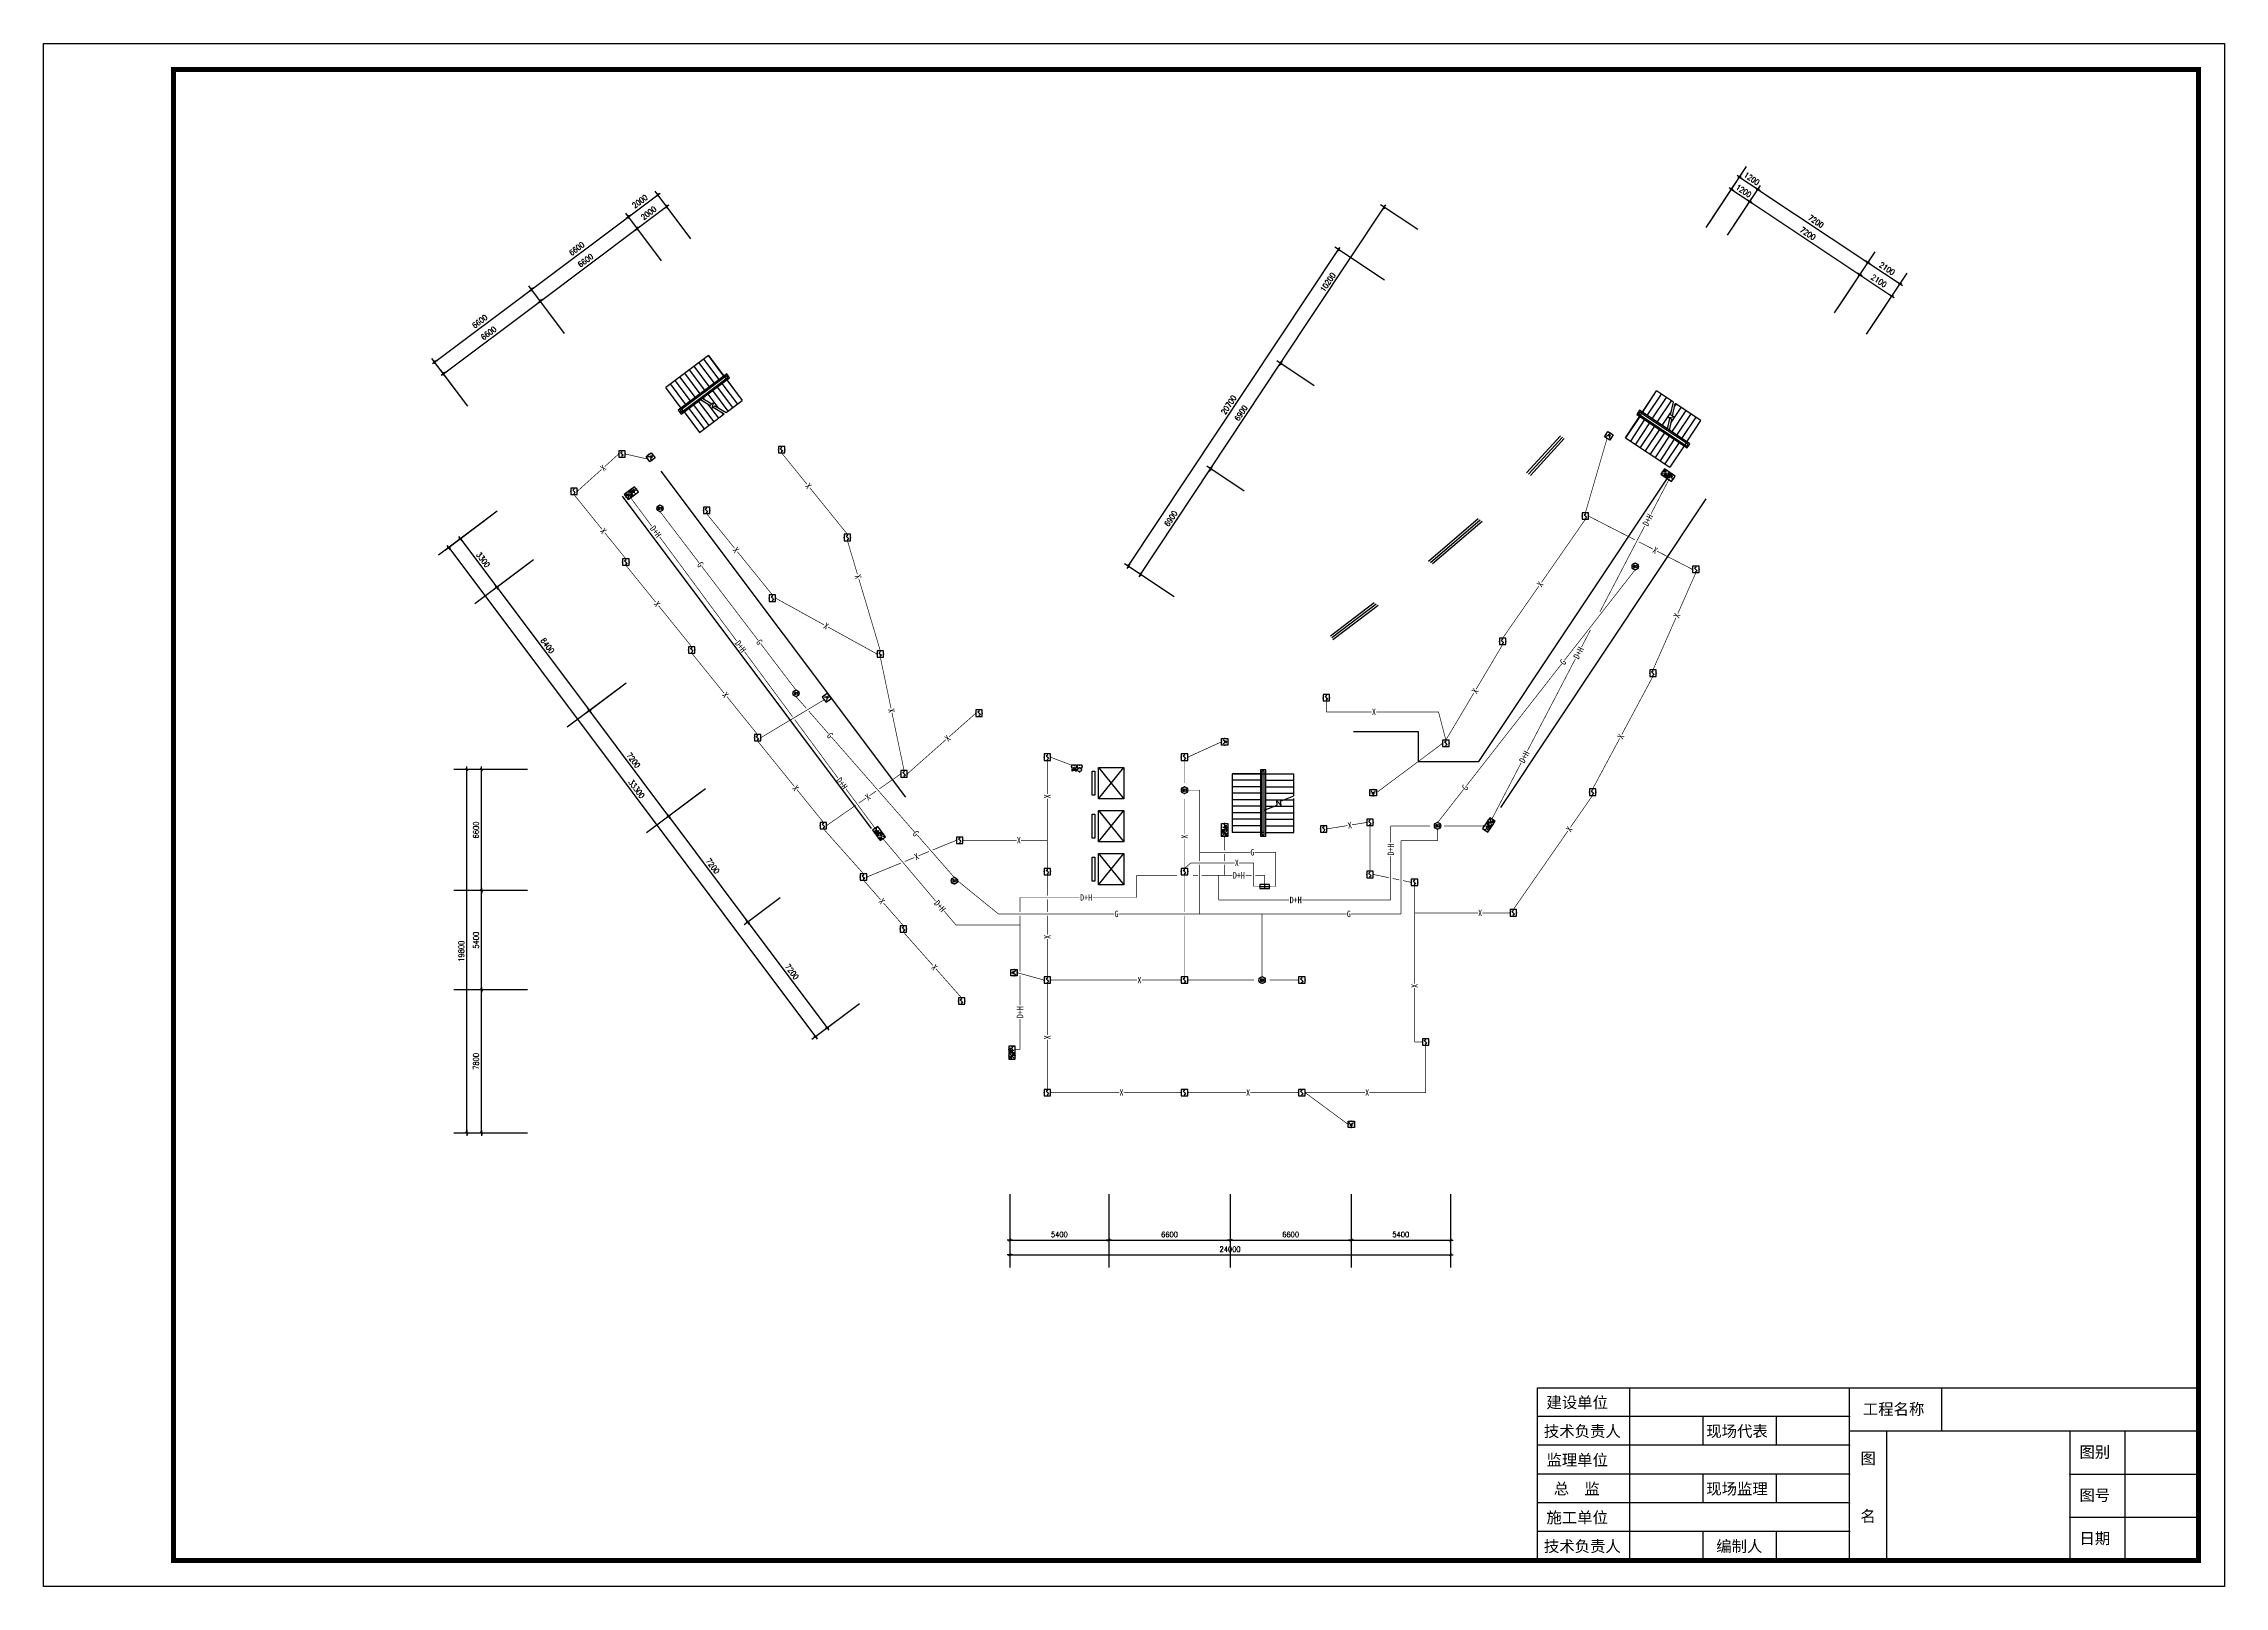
# Model space of a CAD drawing. Extents: x -149393 to 1177518, y -366685 to 296590.
# Drawn here: x 482249 to 601049, y -186685 to -102676 of the extents above; entities that cross this region are included whole.
import ezdxf
from ezdxf.enums import TextEntityAlignment as Align

# ---------------------------------------------------------------- set-up
doc = ezdxf.new("R2010")
doc.units = 0
doc.header["$LTSCALE"] = 1000
doc.header["$MEASUREMENT"] = 0
doc.linetypes.add('常规', pattern=[20, 10, 0, 10])
doc.layers.get('0').update_dxf_attribs({"linetype": 'CONTINUOUS'})
for name, color, linetype in [('AXIS', 3, 'CONTINUOUS'), ('EQUIP-消防', 3, 'CONTINUOUS'), ('EQUIP-箱柜', 3, 'CONTINUOUS'), ('PUB_TITLE', 253, 'CONTINUOUS'), ('SIG_TEXT', 7, 'CONTINUOUS'), ('STAIR', 2, 'CONTINUOUS'), ('TEL_SYMB', 3, 'CONTINUOUS'), ('WALL', 9, 'CONTINUOUS'), ('WIRE-消防', 3, '常规')]:
    doc.layers.add(name, color=color, linetype=linetype)
doc.styles.add('_TCH_LABEL', font='COMPLEX', dxfattribs={"bigfont": 'GBCBIG'})
doc.styles.add('_TEL_DIM', font='', dxfattribs={"width": 0.8, "height": 3.5})
doc.styles.add('DIM_FONT', font='SIMPLEX.shx', dxfattribs={"width": 0.8})
doc.styles.get("Standard").update_dxf_attribs({"font": 'gbenor.shx', "bigfont": 'gbcbig.shx'})
doc.styles.add('宋体', font='')
doc.styles.get('_TEL_DIM').set_extended_font_data('SimSun')
doc.styles.get('宋体').set_extended_font_data('SimSun')
doc.dimstyles.new('DIMN', dxfattribs={"dimtxt": 300, "dimasz": 1, "dimexe": 250, "dimexo": 300, "dimgap": 150, "dimtad": 1, "dimdec": 0, "dimdsep": 46, "dimtxsty": 'DIM_FONT', "dimblk": '_DIMX', "dimcen": 2.5, "dimclrt": 7, "dimadec": 0, "dimazin": 0, "dimtfac": 1, "dimtdec": 0, "dimtix": 1, "dimtmove": 2, "dimatfit": 3, "dimldrblk": '_DIMX', "dimfxl": 1, "dimtolj": 1, "dimarcsym": 0})

msp = doc.modelspace()

# ---------------------------------------------------------------- texts
at = {"layer": 'SIG_TEXT', "style": '_TEL_DIM', "width": 0.8}
for s, rotation, p in [('X', 42.000938, (512730.7, -125785.3)), ('X', 308.980786, (523909, -126762.9)), ('X', 308.903244, (512741.2, -129213.1)), ('D+H', 306.486222, (515593.2, -129244.9)), ('D+H', 62.445718, (569638.8, -128619.4)), ('X', 308.980786, (519966.7, -130246.3)), ('X', 332.883026, (570035.5, -130260.2)), ('G', 307.311294, (518024.5, -131039.4)), ('X', 286.630259, (526622.1, -131699.5)), ('X', 308.980786, (515671.6, -133188.6)), ('X', 55.154213, (563776.2, -132115.3)), ('X', 331.184444, (524875.8, -134387)), ('X', 66.176044, (571224.8, -133823.3)), ('D+H', 306.486222, (520219.9, -135500.7)), ('G', 307.311294, (521241.6, -135260.8)), ('G', 51.984681, (565019.7, -136357.5)), ('D+H', 62.445718, (565863.3, -135855.3)), ('X', 59.239256, (560227.3, -137929.4)), ('X', 308.980786, (519394.9, -138139.6)), ('X', 281.858986, (528438.6, -138993.1)), ('G', 311.192005, (525089.2, -140345.3)), ('X', 41.509074, (531490.4, -140501.3)), ('D+H', 62.445718, (562909.5, -141516.4)), ('X', 61.817782, (568163.9, -140406.2)), ('X', 308.980786, (523219.2, -143215.4)), ('D+H', 306.486222, (525736.9, -142960.3)), ('X', 34.827749, (527143.1, -143696.8)), ('X', 90, (536930, -143666.6)), ('G', 51.984681, (559682.9, -143184.6)), ('G', 311.192005, (529762.4, -145684.8)), ('X', 90, (544400, -145859)), ('X', 9.181101, (553399.1, -145236.3)), ('X', 55.187487, (565352.8, -145454.1)), ('X', 22.285036, (529801.2, -146947.6)), ('D+H', 90, (555635.1, -146558.6)), ('X', 311.284529, (527917.8, -149375.5)), ('D+H', 310.256568, (531076.2, -149639.9)), ('X', 90, (536930, -151318.5)), ('X', 311.511445, (530780.5, -152970.5)), ('X', 90, (556931.2, -153984.8)), ('D+H', 90, (535438.2, -155416)), ('X', 90, (536930, -156788.4))]:
    msp.add_text(s, height=350, rotation=rotation, dxfattribs=at).set_placement(p, align=Align.MIDDLE_CENTER)
for s, p in [('X', (554719.5, -139065.2)), ('X', (535374, -146055.3)), ('X', (547249.7, -147288.4)), ('G', (548099, -146708.9)), ('D+H', (547364.8, -147967.8)), ('D+H', (539037.7, -149172.4)), ('D+H', (550454, -149309.7)), ('G', (540697.8, -150066.3)), ('G', (553351.4, -150066.3)), ('X', (560505.5, -150008.6)), ('X', (541943.5, -153671.2)), ('X', (540966.8, -159794.3)), ('X', (547865.2, -159794.3)), ('X', (554349.2, -159794.3))]:
    msp.add_text(s, height=350, dxfattribs=at).set_placement(p, align=Align.MIDDLE_CENTER)

# ---------------------------------------------------------------- blocks, each defined once
blk = doc.blocks.new('_DIMX')
blk.add_line((-150, 0), (150, 0))
at = {"const_width": 50}
blk.add_lwpolyline([(-70, -70), (70, 70)], dxfattribs=at)
blk = doc.blocks.new('$equip_U$00000103(cyc-PC)')
for p, q in [((0.5, 0.5), (-0.5, 0.5)), ((-0.5, 0.5), (-0.5, -0.5)), ((-0.2, 0.2), (0.05, 0.4)), ((0, 0), (-0.2, 0.2)), ((0, 0), (0.2, -0.2)), ((0.5, -0.5), (0.5, 0.5)), ((-0.5, -0.5), (0.5, -0.5)), ((0.2, -0.2), (-0.05, -0.4))]:
    blk.add_line(p, q)
for p in [(-0.5, 0), (0, 0.5), (0.5, 0), (0, -0.5)]:
    blk.add_point(p)
at = {"color": 7, "style": '_TEL_DIM', "flags": 1}
blk.add_attdef('A', text='', height=0.00002, dxfattribs=at).set_placement((0, 0), align=Align.MIDDLE_CENTER)
blk = doc.blocks.new('$equip$00001423')
for p, q in [((0.75, 0.6), (-0.75, 0.6)), ((-0.75, 0.6), (-0.75, 0)), ((-0.75, 0.3), (0.75, 0.3)), ((-0.75, 0), (0.75, 0)), ((0, 0), (0, 0.6)), ((0.75, 0), (0.75, 0.6))]:
    blk.add_line(p, q)
for p in [(-0.75, 0.3), (0, 0.6), (0, 0), (0.75, 0.3)]:
    blk.add_point(p)
at = {"style": '_TCH_LABEL', "flags": 9}
blk.add_attdef('A', (0, 0), '', height=0.00002, dxfattribs=at)
blk = doc.blocks.new('$equip_U$00000105(cyc-PC)')
for p, q in [((0.5, 1), (-0.5, 1)), ((-0.5, 1), (-0.5, 0)), ((-0.5, 0), (0.5, 0)), ((-0.17, 0.5), (-0.17, 0.15)), ((0.5, 0), (0.5, 1))]:
    blk.add_line(p, q)
for radius in [0.226, 0.113]:
    blk.add_circle((0.23, 0.36), radius)
blk.add_arc((-0.17, 0.8), 0.3, 180, 0)
for p in [(-0.5, 0.5), (0, 1), (0, 0), (0.5, 0.5)]:
    blk.add_point(p)
at = {"color": 7, "style": '_TEL_DIM', "flags": 1}
blk.add_attdef('A', text='', height=0.00002, dxfattribs=at).set_placement((0, 0), align=Align.MIDDLE_CENTER)
blk = doc.blocks.new('$equip_U$00000107(cyc-PC)')
for p, q in [((-0.5, 1), (-0.5, 0)), ((0.5, 1), (-0.5, 0)), ((0.5, 1), (-0.5, 1)), ((-0.5, 0), (0.5, 0)), ((-0.27, 0.87, 0), (-0.42, 0.87, 0)), ((-0.42, 0.87, 0), (-0.42, 0.57, 0)), ((-0.42, 0.57, 0), (-0.27, 0.57, 0)), ((-0.27, 0.82, 0), (-0.07, 0.92, 0)), ((-0.27, 0.57, 0), (-0.27, 0.87, 0)), ((-0.07, 0.52, 0), (-0.27, 0.62, 0)), ((-0.07, 0.92, 0), (-0.07, 0.52, 0)), ((0.11, 0.16), (0.34, 0.4)), ((0.11, 0.4), (0.34, 0.16)), ((0.5, 0), (0.5, 1))]:
    blk.add_line(p, q)
blk.add_circle((0.22, 0.28), 0.169)
for p in [(-0.5, 0.5), (0, 1), (0, 0), (0.5, 0.5)]:
    blk.add_point(p)
at = {"color": 7, "style": '_TEL_DIM', "flags": 1}
blk.add_attdef('A', text='', height=0.00002, dxfattribs=at).set_placement((0, 0), align=Align.MIDDLE_CENTER)
blk = doc.blocks.new('$equip$00001635')
for p, q in [((-0.01, -0.35, 0), (-0.26, -0.35, 0)), ((-0.26, -0.35, 0), (-0.26, -0.65, 0)), ((-0.26, -0.65, 0), (-0.01, -0.65, 0)), ((-0.01, -0.4, 0), (0.24, -0.3, 0)), ((-0.01, -0.65, 0), (-0.01, -0.35, 0)), ((0.24, -0.7, 0), (-0.01, -0.6, 0)), ((0.24, -0.3, 0), (0.24, -0.7, 0))]:
    blk.add_line(p, q)
blk.add_circle((0, -0.5), 0.5)
at = {"flags": 9}
blk.add_attdef('A', (0, 0), '', height=0.00002, dxfattribs=at)
blk.add_attdef('B', text='', height=0.4, dxfattribs=at).set_placement((0.85, -0.68), align=Align.MIDDLE_CENTER)
blk = doc.blocks.new('$equip_U$00000115(cyc-PC)')
for p in [(0.01, 0.5, 0), (-0.49, 0, 0), (0.01, -0.5, 0), (0.51, 0, 0)]:
    blk.add_point(p)
blk.add_blockref('$equip$00001635', (0.01, 0.5, 0))
at = {"color": 7, "style": '_TEL_DIM', "flags": 1}
blk.add_attdef('A', text='', height=0.00002, dxfattribs=at).set_placement((0, 0), align=Align.MIDDLE_CENTER)
blk = doc.blocks.new('$equip_U$00000302(cyc-PC)')
for p, q in [((0.5, 0.5), (-0.5, 0.5)), ((-0.5, 0.5), (-0.5, -0.5)), ((0, 0), (0, -0.35)), ((0.5, -0.5), (0.5, 0.5)), ((-0.5, -0.5), (0.5, -0.5)), ((-0.22, -0.17), (0.22, -0.17))]:
    blk.add_line(p, q)
blk.add_arc((0, 0.3), 0.3, 180, 0)
for p in [(-0.5, 0), (0, 0.5), (0.5, 0), (0, -0.5)]:
    blk.add_point(p)
at = {"color": 7, "style": '_TEL_DIM', "flags": 1}
blk.add_attdef('A', text='', height=0.00002, dxfattribs=at).set_placement((0, 0), align=Align.MIDDLE_CENTER)
blk = doc.blocks.new('$equip$00002785')
for p, q in [((0.65, 0.65), (-0.65, 0.65)), ((-0.65, 0.65), (-0.65, 0)), ((-0.65, 0), (0.65, 0)), ((0.65, 0), (0.65, 0.65))]:
    blk.add_line(p, q)
at = {"const_width": 0.04}
blk.add_lwpolyline([(-0.65, 0.65), (0.65, 0.65), (0.65, 0), (-0.65, 0), (-0.65, 0.65), (0.65, 0.65)], dxfattribs=at)
for p in [(-0.65, 0.33), (0, 0.65), (0, 0), (0.65, 0.33)]:
    blk.add_point(p)
at = {"color": 7}
blk.add_attdef('$TEXT$', text='', height=0.3, dxfattribs=at).set_placement((0.01, 0.34), align=Align.MIDDLE_CENTER)
at = {"color": 7, "flags": 1}
for tag, height, p in [('A', 0.00002, (0, 0)), ('B', 0.4, (0.9, 0.25))]:
    blk.add_attdef(tag, text='', height=height, dxfattribs=at).set_placement(p, align=Align.MIDDLE_CENTER)
blk = doc.blocks.new('$equip$00002794')
for p, q in [((0, -0.55), (0, 0)), ((0, 0), (0.23, 0)), ((-0.55, -0.85), (-0.55, -0.25)), ((-0.55, -0.25), (0.55, -0.85)), ((0.55, -0.25), (-0.55, -0.85)), ((0.55, -0.25), (0.55, -0.85))]:
    blk.add_line(p, q)
for p in [(-0.55, -0.55), (0, -0.55), (0.55, -0.55)]:
    blk.add_point(p)
at = {"color": 7, "flags": 1}
for tag, height, p in [('A', 0.00002, (0, 0)), ('B', 0.4, (0.8, -0.61))]:
    blk.add_attdef(tag, text='', height=height, dxfattribs=at).set_placement(p, align=Align.MIDDLE_CENTER)
blk = doc.blocks.new('$equip$00002792')
at = {"const_width": 0.04}
blk.add_lwpolyline([(-0.5, 0, -1), (0.5, 0, -1), (-0.5, 0, -1.463176)], format="xyb", dxfattribs=at)
blk.add_circle((0, 0), 0.5)
for p in [(-0.5, 0), (0, 0.5), (0.5, 0), (0, -0.5)]:
    blk.add_point(p)
at = {"color": 7}
blk.add_attdef('$TEXT$', text='', height=0.4, dxfattribs=at).set_placement((0, 0), align=Align.MIDDLE_CENTER)
at = {"color": 7, "flags": 1}
for tag, height, p in [('A', 0.00002, (0, 0)), ('B', 0.4, (0.75, -0.25))]:
    blk.add_attdef(tag, text='', height=height, dxfattribs=at).set_placement(p, align=Align.MIDDLE_CENTER)
blk = doc.blocks.new('A$C74276B88')
at = {"layer": 'EQUIP-消防', "linetype": 'ByBlock', "xscale": 207.6180480014955, "yscale": 207.6180480014955, "zscale": 207.6180480014955}
for name, p, values in [('$equip$00002785', (139, 228), {'$TEXT$': 'I'}), ('$equip$00002785', (438, 228), {'$TEXT$': 'I'}), ('$equip$00002792', (435, 108), {'$TEXT$': 'L'})]:
    blk.add_blockref(name, p, dxfattribs=at).add_auto_attribs(values)
blk.add_blockref('$equip$00002794', (140, 207), dxfattribs=at)
blk = doc.blocks.new('会签栏')
at = {"layer": 'PUB_TITLE', "color": 4, "lineweight": 30}
blk.add_lwpolyline([(-18000, 0), (-18000, 4700), (0, 4700)], dxfattribs=at)
at = {"layer": 'PUB_TITLE', "color": 4}
for points in [[(-15500, 4700), (-15500, 0)], [(-9500, 0), (-9500, 4700)], [(-7000, 4700), (-7000, 3525)], [(-9500, 3917), (-18000, 3917)], [(-13500, 3917), (-13500, 3133)], [(-11500, 3917), (-11500, 3133)], [(-9500, 3133), (-18000, 3133)], [(-9500, 3525), (0, 3525)], [(-8500, 3525), (-8500, 0)], [(-3500, 3525), (-3500, 0)], [(-2000, 3525), (-2000, 0)], [(-9500, 2350), (-18000, 2350)], [(-13500, 2350), (-13500, 1567)], [(-11500, 2350), (-11500, 1567)], [(-3500, 2350), (0, 2350)], [(-9500, 1567), (-18000, 1567)], [(-9500, 783), (-18000, 783)], [(-13500, 783), (-13500, 0)], [(-11500, 783), (-11500, 0)], [(-3500, 1175), (0, 1175)]]:
    blk.add_lwpolyline(points, dxfattribs=at)
at = {"layer": 'PUB_TITLE'}
for p in [(-9500, 3917), (-9500, 3133), (-9500, 2350), (-9500, 1567), (-9500, 783), (-3500, 1175)]:
    blk.add_point(p, dxfattribs=at)
at = {"layer": 'PUB_TITLE', "color": 4}
blk.add_point((-3500, 2350), dxfattribs=at)
at = {"lineweight": -3, "style": '宋体'}
for s, p in [('建设单位', (-17758, 4147)), ('工程名称', (-9140, 3965)), ('技术负责人', (-17828, 3363)), ('现场代表', (-13405, 3363)), ('图别', (-3241, 2796)), ('监理单位', (-17758, 2580)), ('图', (-9206, 2624)), ('总  监', (-17560, 1797)), ('现场监理', (-13405, 1797)), ('图号', (-3241, 1621)), ('施工单位', (-17758, 1013)), ('名', (-9206, 1049)), ('日期', (-3241, 446)), ('技术负责人', (-17828, 230)), ('编制人', (-13134, 230))]:
    blk.add_text(s, height=307, dxfattribs=at).set_placement(p)
blk = doc.blocks.new('gdfhgfhfgh')
at = {"color": 59}
for p, q in [((589535.2, -62805.7), (591388.2, -60777.5)), ((589639.6, -62873.9), (591490.5, -60851.5)), ((589744.1, -62942.2), (591592.8, -60925.5)), ((542375.6, -62703.8), (555695.6, -80463.8)), ((586943.6, -78521.7), (597389.7, -62813.4)), ((540260.4, -64065.2), (553832.5, -82161.1)), ((584197.5, -67608.9), (586908.2, -65284.7)), ((588140.7, -81016.4), (599312.4, -64216.9)), ((584302.9, -67675.9), (587014, -65354.9)), ((584408.5, -67743), (587119.7, -65425.2)), ((578853, -71674), (581234.3, -69855.3)), ((578921.8, -71772.4), (581340.1, -69925.5)), ((578990.6, -71870.9), (581445.8, -69995.8)), ((580104.3, -76892.6), (583631.2, -76892.6)), ((583631.2, -76892.6), (583631.2, -78521.7)), ((566210.6, -78848.7), (567600.8, -80548.7)), ((566210.6, -80548.7), (567600.8, -78848.7)), ((583631.2, -78521.7), (586943.6, -78521.7)), ((566210.6, -81188.7), (567600.8, -82888.7)), ((566210.6, -82888.7), (567600.8, -81188.7)), ((566210.6, -83528.7), (567600.8, -85228.7)), ((566210.6, -85228.7), (567600.8, -83528.7))]:
    blk.add_line(p, q, dxfattribs=at)
for points in [[(565880.7, -79048.7), (566009.2, -79048.7), (566009.2, -80348.7), (565880.7, -80348.7)], [(566210.6, -78848.7), (567600.8, -78848.7), (567600.8, -80548.7), (566210.6, -80548.7)], [(565880.7, -81388.7), (566009.2, -81388.7), (566009.2, -82688.7), (565880.7, -82688.7)], [(566210.6, -81188.7), (567600.8, -81188.7), (567600.8, -82888.7), (566210.6, -82888.7)], [(565880.7, -83728.7), (566009.2, -83728.7), (566009.2, -85028.7), (565880.7, -85028.7)], [(566210.6, -83528.7), (567600.8, -83528.7), (567600.8, -85228.7), (566210.6, -85228.7)]]:
    blk.add_lwpolyline(points, close=True, dxfattribs=at)
at = {"layer": 'AXIS'}
for p, q in [((599311.6, -49445.7), (601525.1, -46114)), ((606308.1, -54094.2), (608521.7, -50762.5)), ((608057.3, -55256.3), (610270.8, -51924.6)), ((533461.1, -64889.7), (530261.1, -67289.7)), ((535441.1, -67529.7), (532241.1, -69929.7)), ((535441.1, -67529.7), (532241.1, -69929.7)), ((540481.1, -74249.7), (537281.1, -76649.7)), ((535106.2, -78948.7), (531106.2, -78948.7)), ((544801.1, -80009.7), (541601.1, -82409.7)), ((535106.2, -85548.7), (531106.2, -85548.7)), ((535106.2, -85548.7), (531106.2, -85548.7)), ((535106.2, -90948.7), (531106.2, -90948.7)), ((535106.2, -90948.7), (531106.2, -90948.7)), ((535106.2, -98748.7), (531106.2, -98748.7)), ((561384.3, -102074.4), (561384.3, -106074.4)), ((566784.3, -102074.4), (566784.3, -106074.4)), ((573384.3, -102074.4), (573384.3, -106074.4)), ((579984.3, -102074.4), (579984.3, -106074.4)), ((585384.3, -102074.4), (585384.3, -106074.4))]:
    blk.add_line(p, q, dxfattribs=at)
at = {"layer": 'STAIR', "color": 59}
for p, q in [((544967.1, -56410.1), (542643.4, -58152.9)), ((545031.6, -58109.9), (544192.5, -56991.1)), ((545289.8, -57916.2), (544450.7, -56797.4)), ((545548, -57722.6), (544708.9, -56603.8)), ((545806.2, -57529), (544967.1, -56410.1)), ((544967.1, -56410.1), (546803.1, -58858.1)), ((543482.5, -59271.7), (542643.4, -58152.9)), ((543740.7, -59078.1), (542901.6, -57959.3)), ((543998.9, -58884.4), (543159.8, -57765.6)), ((545964, -57410.6), (543324.7, -59390.1)), ((544257.1, -58690.8), (543418, -57572)), ((545949.6, -57511), (543425.1, -59404.4)), ((543482.5, -59600.4), (546121.8, -57621)), ((543496.9, -59500), (546021.4, -57606.7)), ((545849.2, -57586.3), (543525.6, -59329.1)), ((544515.3, -58497.2), (543676.2, -57378.3)), ((544773.5, -58303.5), (543934.3, -57184.7)), ((544578.2, -58689.1), (545921, -57682)), ((545447.6, -58126.6), (546286.7, -59245.4)), ((545705.8, -57933), (546544.9, -59051.8)), ((546021.4, -57606.7), (545949.6, -57511)), ((546121.8, -57621), (545964, -57410.6)), ((545964, -57739.3), (546803.1, -58858.1)), ((543324.7, -59390.1), (543482.5, -59600.4)), ((543597.3, -59424.7), (543525.6, -59329.1)), ((543597.3, -59424.7), (544475.3, -58766.2)), ((543898.5, -59288.5), (544737.6, -60407.3)), ((544156.7, -59094.8), (544995.8, -60213.6)), ((544414.9, -58901.2), (545254, -60020)), ((544475.3, -58766.2), (545063.8, -59127.7)), ((544578.2, -58689.1), (545153.6, -59042.7)), ((544673.1, -58707.5), (544728.5, -58781.4)), ((544923.6, -59041.6), (545512.2, -59826.3)), ((544931.2, -58513.9), (545476.7, -59241.2)), ((545063.8, -59127.7), (545218.6, -58981.1)), ((545218.6, -58981.1), (545154.2, -59296.1)), ((545154.2, -59296.1), (545316.3, -59142.6)), ((545189.4, -58320.3), (546028.5, -59439.1)), ((545226.4, -59227.7), (545822.2, -59593.8)), ((545316.3, -59142.6), (545925, -59516.7)), ((545925, -59516.7), (546803.1, -58858.1)), ((594925.2, -60887.9), (596618.6, -58339.1)), ((595680.4, -59394.8), (595534.9, -59613.9)), ((598428.3, -61220.5), (595680.4, -59394.8)), ((595844.7, -59504), (596618.6, -58339.1)), ((596113.5, -59682.6), (596887.4, -58517.7)), ((596382.3, -59861.2), (597156.2, -58696.3)), ((597532.8, -58946.5), (596618.6, -58339.1)), ((596651.1, -60039.8), (597425, -58874.9)), ((597383.8, -59645.3), (597532.8, -58946.5)), ((597419.9, -60049.1), (597962.7, -59232.1)), ((597494, -59701.6), (597639.9, -59017.7)), ((597603.1, -59190.2), (597693.9, -59053.5)), ((599037.9, -59946.5), (597639.9, -59017.7)), ((543425.1, -59404.4), (543496.9, -59500)), ((543640.3, -59482.1), (544479.4, -60600.9)), ((544479.4, -60600.9), (545822.2, -59593.8)), ((545671.9, -59501.4), (545770.4, -59632.7)), ((595699.2, -59723), (594925.2, -60887.9)), ((595968, -59901.6), (595194, -61066.5)), ((596236.8, -60080.2), (595462.9, -61245.1)), ((595534.9, -59613.9), (598282.7, -61439.6)), ((595700.5, -59494.3), (595634.3, -59593.8)), ((595634.3, -59593.8), (598262.7, -61340.1)), ((598328.8, -61240.6), (595700.5, -59494.3)), ((596505.6, -60258.8), (595731.7, -61423.7)), ((595738.8, -59663.3), (598158.2, -61270.7)), ((597203.1, -60492.6), (595805, -59563.7)), ((596774.4, -60437.4), (596000.5, -61602.3)), ((596919.9, -60218.4), (597423.1, -59461.1)), ((597188.7, -60397), (597239.9, -60320.1)), ((597203.1, -60492.6), (597343.9, -59832)), ((597264.2, -59791.3), (597582.6, -59746.8)), ((597454.2, -59888.3), (597264.2, -59791.3)), ((597310.1, -60563.7), (597454.2, -59888.3)), ((598224.3, -61171.1), (597310.1, -60563.7)), ((597582.6, -59746.8), (597383.8, -59645.3)), ((597457.6, -60575.6), (598231.5, -59410.7)), ((597726.4, -60754.2), (598500.3, -59589.3)), ((597995.2, -60932.8), (598769.1, -59767.9)), ((598264, -61111.4), (599037.9, -59946.5)), ((594925.2, -60887.9), (597344.5, -62495.3)), ((597043.2, -60616), (596269.3, -61780.9)), ((597312, -60794.6), (596538.1, -61959.5)), ((597580.8, -60973.2), (596806.9, -62138.1)), ((597849.7, -61151.8), (597075.7, -62316.7)), ((598118.5, -61330.4), (597344.5, -62495.3)), ((598224.3, -61171.1), (598158.2, -61270.7)), ((598262.7, -61340.1), (598328.8, -61240.6)), ((598282.7, -61439.6), (598428.3, -61220.5)), ((573504.3, -79185.4), (573504.3, -82374.8)), ((575039.9, -79185.4), (573504.3, -79185.4)), ((573504.3, -79185.4), (576864.3, -79185.4)), ((575039.9, -79539.8), (573504.3, -79539.8)), ((575328.7, -78968.9), (575039.9, -78968.9)), ((575039.9, -78968.9), (575039.9, -82591.4)), ((575249.9, -79047.6), (575118.7, -79047.6)), ((575118.7, -79047.6), (575118.7, -82512.6)), ((575118.7, -79185.4), (575118.7, -82374.8)), ((575249.9, -82512.6), (575249.9, -79047.6)), ((575249.9, -81028.5), (575249.9, -79185.4)), ((575328.7, -82591.4), (575328.7, -78968.9)), ((575328.7, -79185.4), (576864.3, -79185.4)), ((575328.7, -79539.8), (576864.3, -79539.8)), ((576864.3, -80390.6), (576864.3, -79185.4)), ((575039.9, -79894.2), (573504.3, -79894.2)), ((575039.9, -80248.6), (573504.3, -80248.6)), ((575039.9, -80602.9), (573504.3, -80602.9)), ((575328.7, -79894.2), (576864.3, -79894.2)), ((575328.7, -80248.6), (576864.3, -80248.6)), ((575328.7, -80602.9), (576327, -80602.9)), ((575955.2, -80890.9), (575928.5, -80658.3)), ((575928.5, -80658.3), (576162.7, -80922.4)), ((576134.7, -80678.9), (576864.3, -80390.6)), ((576162.7, -80922.4), (576134.7, -80678.9)), ((576327, -80602.9), (576864.3, -80602.9)), ((576864.3, -82374.8), (576864.3, -80531.7)), ((575039.9, -80957.3), (573504.3, -80957.3)), ((575039.9, -81311.7), (573504.3, -81311.7)), ((575039.9, -81666.1), (573504.3, -81666.1)), ((575249.9, -81169.6), (575955.2, -80890.9)), ((575249.9, -82374.8), (575249.9, -81169.6)), ((575328.7, -80957.3), (575787.3, -80957.3)), ((575328.7, -81311.7), (576864.3, -81311.7)), ((575328.7, -81666.1), (576864.3, -81666.1)), ((575787.3, -80957.3), (576864.3, -80957.3)), ((575039.9, -82020.4), (573504.3, -82020.4)), ((575039.9, -82374.8), (573504.3, -82374.8)), ((575039.9, -82591.4), (575328.7, -82591.4)), ((575249.9, -82374.8), (575118.7, -82374.8)), ((575118.7, -82512.6), (575249.9, -82512.6)), ((575328.7, -82020.4), (576864.3, -82020.4)), ((575328.7, -82374.8), (576864.3, -82374.8))]:
    blk.add_line(p, q, dxfattribs=at)
at = {"layer": 'TEL_SYMB', "color": 59, "elevation": 1793}
for points in [[(542955.4, -58837.8, 0, 0, 0), (545981.9, -56567.9, 0, 0, 0), (546935.8, -57839.7, 0, 0, 0), (545616.2, -58829.5, 95.6, 0, 0), (545329.3, -59044.6, 0, 0, 0)], [(597885.8, -61972.3, 0, 0, 0), (594734.7, -59878.7, 0, 0, 0), (595614.4, -58554.5, 0, 0, 0), (596988.4, -59467.4, 95.6, 0, 0), (597287.1, -59665.8, 0, 0, 0)]]:
    blk.add_lwpolyline(points, format="xyseb", dxfattribs=at)
at = {"layer": 'TEL_SYMB', "color": 59}
for points in [[(543909.2, -60109.6, 0, 0, 0), (544784.2, -59453.4, 95.6, 0, 0), (545071.1, -59238.3, 0, 0, 0)], [(598765.5, -60648.1, 0, 0, 0), (597854.5, -60042.9, 95.6, 0, 0), (597555.9, -59844.4, 0, 0, 0)], [(576057.1, -82552, 0, 0, 0), (576057.1, -81351.1, 105, 0, 0), (576057.1, -80957.3, 0, 0, 0)]]:
    blk.add_lwpolyline(points, format="xyseb", dxfattribs=at)
at = {"layer": 'AXIS'}
for p1, p2, distance in [((542592.2, -51492.6), (544192.2, -50292.6), 3300), ((599311.6, -49445.7), (600311.1, -50109.7), 3300), ((599311.6, -49445.7), (600311.1, -50109.7), 2500), ((600311.1, -50109.7), (606308.1, -54094.2), 3300), ((537312.2, -55452.6), (542592.2, -51492.6), 3300), ((542592.2, -51492.6), (544192.2, -50292.6), 2500), ((578221.1, -58217.8), (583865.7, -49722), 2500), ((600311.1, -50109.7), (606308.1, -54094.2), 2500), ((537312.2, -55452.6), (542592.2, -51492.6), 2500), ((570584.3, -69712.2), (582039.5, -52470.7), 3300), ((606308.1, -54094.2), (608057.3, -55256.3), 3300), ((606308.1, -54094.2), (608057.3, -55256.3), 2500), ((532032.2, -59412.6), (537312.2, -55452.6), 3300), ((532032.2, -59412.6), (537312.2, -55452.6), 2500), ((574402.7, -63965), (578221.1, -58217.8), 2500), ((570584.3, -69712.2), (574402.7, -63965), 2500), ((533461.1, -64889.7), (553441.1, -91529.7), -3300), ((533461.1, -64889.7), (535441.1, -67529.7), -2500), ((535441.1, -67529.7), (540481.1, -74249.7), -2500), ((540481.1, -74249.7), (544801.1, -80009.7), -2500), ((534806.2, -98748.7), (534806.2, -78948.7), 3000), ((535106.2, -85548.7), (535106.2, -78948.7), 2500), ((544801.1, -80009.7), (549121.1, -85769.7), -2500), ((535106.2, -90948.7), (535106.2, -85548.7), 2500), ((549121.1, -85769.7), (553441.1, -91529.7), -2500), ((535106.2, -98748.7), (535106.2, -90948.7), 2500), ((561384.3, -102074.4), (566784.3, -102074.4), -2500), ((561384.3, -102074.4), (585384.3, -102074.4), -3300), ((566784.3, -102074.4), (573384.3, -102074.4), -2500), ((573384.3, -102074.4), (579984.3, -102074.4), -2500), ((579984.3, -102074.4), (585384.3, -102074.4), -2500)]:
    blk.add_aligned_dim(p1=p1, p2=p2, distance=distance, dimstyle='DIMN', dxfattribs=at).render()

# ---------------------------------------------------------------- linework, layer by layer
at = {"layer": 'PUB_TITLE'}
msp.add_lwpolyline([(482249.1, -102676.1), (601049.1, -102676.1), (601049.1, -186684.6), (482249.1, -186684.6)], close=True, dxfattribs=at)
at = {"layer": 'PUB_TITLE', "const_width": 270.7}
msp.add_lwpolyline([(489320.5, -104090.4), (599634.8, -104090.4), (599634.8, -185270.4), (489320.5, -185270.4), (489320.5, -104090.4)], close=True, dxfattribs=at)
at = {"layer": 'WIRE-消防', "linetype": '常规', "const_width": 35}
for points in [[(566237.6, -128229.9), (567418.9, -124178.5)], [(512640, -125867), (511317.9, -127057.5)], [(513581.1, -125019.6), (512821.5, -125703.6)], [(513931.1, -125019.6), (515173.6, -125303.4)], [(522451.3, -124961.6), (523832.2, -126668)], [(523985.8, -126857.9), (526038, -129393.8)], [(511142.9, -127232.5), (512664.5, -129118.1)], [(518365.6, -128267.8), (519889.9, -130151.4)], [(512817.9, -129308.2), (513968.2, -130733.6)], [(566237.6, -128579.9), (563846, -132015.1)], [(568930.3, -129694.2), (566412.6, -128404.9)], [(520043.5, -130341.3), (521952.2, -132699.9)], [(526038, -129743.8), (526587.2, -131582.5)], [(569926.8, -130204.5), (569146.9, -129805.1)], [(572082.9, -131308.6), (570144.2, -130315.8)], [(513968.2, -131083.6), (515594.8, -133093.7)], [(526657.1, -131816.5), (527829.1, -135740.3)], [(571274.1, -133711.6), (572257.9, -131483.6)], [(522127.2, -132874.9), (524768.8, -134328.1)], [(563706.4, -132215.5), (561730.7, -135053.5)], [(515748.5, -133283.5), (517554.9, -135515.8)], [(569918.9, -136780.8), (571175.5, -133935)], [(524982.8, -134445.8), (527654.1, -135915.3)], [(561730.7, -135403.5), (560289.7, -137824.4)], [(517554.9, -135865.8), (519318.1, -138044.7)], [(527829.1, -136090.3), (528413.5, -138873.5)], [(568221.6, -140298.5), (569918.9, -137130.8)], [(519471.7, -138234.5), (521141.5, -140298)], [(524773.7, -138403.4), (521316.5, -140473)], [(552133, -138468.3), (552133, -139065.2)], [(560164.8, -138034.3), (558637.3, -140600.7)], [(528463.7, -139112.6), (529125.5, -142264.3)], [(531581.8, -140420.3), (533036.3, -139133.1)], [(552133, -139065.2), (554597.4, -139065.2)], [(554841.6, -139065.2), (558238.5, -139065.2)], [(558637.3, -140600.7), (558238.5, -139065.2)], [(521141.5, -140648), (523142.4, -143120.5)], [(529300.5, -142439.3), (531398.9, -140582.2)], [(544575, -141533.6), (546412.4, -140698.3)], [(554854.4, -143468.9), (558462.3, -140775.7)], [(566634.1, -143261.4), (568106.3, -140513.8)], [(528950.5, -142439.3), (527772.2, -143259.1)], [(536930, -141708.6), (536930, -143544.4)], [(537105, -141533.6), (538253.1, -141969.6)], [(544400, -141708.6), (544400, -142936.3)], [(523296, -143310.4), (524728.2, -145080.2)], [(527607, -143374), (527243.4, -143627)], [(565422.6, -145353.8), (566634.1, -143611.4)], [(526492.2, -144149.7), (524903.2, -145255.2)], [(527042.9, -143766.5), (526656.4, -144035.4)], [(536930, -143788.7), (536930, -147588.6)], [(544400, -143803.7), (544400, -145736.8)], [(526915.1, -147883.6), (524728.2, -145430.2)], [(530683.8, -146585.8), (531978.4, -146055.3)], [(532328.4, -146055.3), (535251.9, -146055.3)], [(535496.1, -146055.3), (536930, -146055.3)], [(544400, -145981.1), (544400, -147588.6)], [(552157.2, -145437), (553278.5, -145255.8)], [(553519.6, -145216.8), (554329.2, -145086)], [(554504.2, -145261), (554504.2, -147743.3)], [(562307.6, -149833.6), (565283.1, -145554.3)], [(527090.1, -148058.6), (528958, -147293.1)], [(529152.5, -147213.4), (529688.2, -146993.9)], [(529914.2, -146901.3), (530488.2, -146666)], [(544400, -147588.6), (544747.7, -147288.4)], [(544747.7, -147288.4), (547127.6, -147288.4)], [(547371.9, -147288.4), (548163.9, -147288.4)], [(548163.9, -147288.4), (548163.9, -148573.2)], [(526915.1, -148233.6), (527837.2, -149283.7)], [(536930, -147938.6), (536930, -149072.4)], [(544400, -147938.6), (544400, -149966.3)], [(554679.2, -147918.3), (555535.1, -148095.5)], [(555735.1, -148136.9), (556100.7, -148212.6)], [(556300.7, -148254), (556756.2, -148348.3)], [(527998.3, -149467.3), (529088.5, -150708.8)], [(536930, -149272.4), (536930, -149966.3)], [(548505.7, -148573.2), (548163.9, -148573.2)], [(556931.2, -148523.3), (556931.2, -153862.6)], [(536930, -150166.3), (536930, -151196.4)], [(544400, -150166.3), (544400, -153496.2)], [(560383.4, -150008.6), (556931.2, -150008.6)], [(562132.6, -150008.6), (560627.7, -150008.6)], [(530699.5, -152879.1), (529088.5, -151058.8)], [(536930, -151440.6), (536930, -153496.2)], [(532255.1, -154636.6), (530861.4, -153062)], [(535292.4, -153268), (536755, -153671.2)], [(536930, -153846.2), (536930, -156666.3)], [(541821.4, -153671.2), (537105, -153671.2)], [(544225, -153671.2), (542065.6, -153671.2)], [(548185.1, -153671.2), (544575, -153671.2)], [(550618.4, -153671.2), (549036.5, -153671.2)], [(556931.2, -154106.9), (556931.2, -157038.5)], [(536930, -156910.5), (536930, -159619.3)], [(557359.3, -157038.5), (556931.2, -157038.5)], [(557534.3, -157213.5), (557534.3, -159794.3)], [(540844.6, -159794.3), (537105, -159794.3)], [(544225, -159794.3), (541088.9, -159794.3)], [(544575, -159794.3), (547743.1, -159794.3)], [(547987.3, -159794.3), (550618.4, -159794.3)], [(550968.4, -159794.3), (554227, -159794.3)], [(550968.4, -159794.3), (553307.4, -161523.2)], [(554471.3, -159794.3), (557534.3, -159794.3)]]:
    msp.add_lwpolyline(points, dxfattribs=at)
at = {"layer": 'WIRE-消防', "color": 0, "linetype": '常规', "const_width": 35}
for points in [[(570788, -126416.9), (569808.3, -128294.6)], [(514228.5, -127399.7), (515375.3, -128950.4)], [(569469.3, -128944.2), (567023.4, -133632)], [(515811, -129539.5), (520002, -135206.1)], [(566513.8, -134608.5), (566032.8, -135530.5)], [(520437.7, -135795.2), (523045.6, -139321.3)], [(565693.8, -136180.1), (563079, -141191.6)], [(523165.1, -139482.9), (525519.1, -142665.8)], [(562740, -141841.2), (561140.3, -144907.1)], [(525954.8, -143254.9), (527546.2, -145406.6)], [(527969.4, -145970.8), (530839.5, -149360.3)], [(546587.4, -145846.5), (546587.4, -146608.9)], [(557772.8, -145272.8), (555635.1, -145272.8)], [(555635.1, -146192.3), (555635.1, -145272.8)], [(560732.4, -145272.8), (558542.1, -145272.8)], [(546587.4, -146808.9), (546587.4, -147188.4)], [(555635.1, -149309.7), (555635.1, -146925)], [(543988.3, -147967.8), (541801.1, -147967.8)], [(541801.1, -147967.8), (541801.1, -149172.4)], [(545133.6, -147967.8), (544864.2, -147967.8)], [(546998.4, -147967.8), (545333.6, -147967.8)], [(546253, -147967.8), (546253, -149309.7)], [(546587.4, -147388.4), (546587.4, -147967.8)], [(548063.9, -147967.8), (547731.2, -147967.8)], [(548768.2, -147967.8), (548263.9, -147967.8)], [(548768.2, -148468.2), (548768.2, -147967.8)], [(535438.2, -149966.3), (535438.2, -149172.4)], [(538671.4, -149172.4), (535438.2, -149172.4)], [(541801.1, -149172.4), (539404.1, -149172.4)], [(546253, -149309.7), (550087.6, -149309.7)], [(550820.4, -149309.7), (555635.1, -149309.7)], [(531313, -149919.5), (531952.5, -150674.8)], [(535438.2, -150674.8), (531952.5, -150674.8)], [(535438.2, -150674.8), (535438.2, -150166.3)], [(535438.2, -153204.4), (535438.2, -150674.8)], [(535438.2, -155049.6), (535438.2, -153411.9)], [(535438.2, -157447.6), (535438.2, -155782.3)], [(535172.4, -157447.6), (535438.2, -157447.6)]]:
    msp.add_lwpolyline(points, dxfattribs=at)
at = {"layer": 'WIRE-消防', "color": 2, "linetype": '常规', "const_width": 35}
for points in [[(515825.7, -128154.3), (517950.5, -130942.3)], [(518098.6, -131136.6), (521167.6, -135163.6)], [(568954.3, -131324.2), (565094.9, -136261.3)], [(521315.7, -135357.9), (523236.5, -137878.3)], [(564944.5, -136453.7), (559758.1, -143088.4)], [(523236.5, -138228.3), (523798.6, -138870.6)], [(523932.4, -139023.5), (525008.8, -140253.4)], [(525169.6, -140437.1), (529681.9, -145592.9)], [(544578.5, -143327.6), (545233.6, -143327.6)], [(545233.6, -143327.6), (545233.6, -147188.4)], [(559607.7, -143280.8), (558187.3, -145097.8)], [(529842.8, -145776.7), (529894.2, -145835.5)], [(529894.2, -145835.5), (531864.7, -148087)], [(556200.7, -150066.3), (556200.7, -146083.3)], [(556200.7, -146083.3), (558187.3, -146083.3)], [(558187.3, -145447.8), (558187.3, -146083.3)], [(545233.6, -146708.9), (547976.9, -146708.9)], [(548221.2, -146708.9), (549366.8, -146708.9)], [(549366.8, -146708.9), (549366.8, -148573.2)], [(532039.7, -148262), (534258.6, -150066.3)], [(545233.6, -147388.4), (545233.6, -150066.3)], [(549030.7, -148573.2), (549366.8, -148573.2)], [(534258.6, -150066.3), (540575.7, -150066.3)], [(540819.9, -150066.3), (548626.6, -150066.3)], [(548626.6, -153496.2), (548626.6, -150066.3)], [(548626.6, -150066.3), (553229.2, -150066.3)], [(553473.5, -150066.3), (556200.7, -150066.3)]]:
    msp.add_lwpolyline(points, dxfattribs=at)

# ---------------------------------------------------------------- block references
for name, p in [('gdfhgfhfgh', (-26501.9, -63249.6)), ('A$C74276B88', (538248.9, -142332.2))]:
    msp.add_blockref(name, p)
at = {"layer": 'EQUIP-消防', "zscale": 350}
for name, p, xscale, yscale in [('$equip_U$00000103(cyc-PC)', (522451.3, -124786.6), 350, 350), ('$equip_U$00000103(cyc-PC)', (513756.1, -125019.6), 350, 350), ('$equip_U$00000103(cyc-PC)', (511142.9, -127057.5), 350, 350), ('$equip_U$00000115(cyc-PC)', (515822.2, -127979.3), 350, 350), ('$equip_U$00000103(cyc-PC)', (518365.6, -128092.8), 350, 350), ('$equip_U$00000103(cyc-PC)', (566237.6, -128404.9), 350, 350), ('$equip_U$00000103(cyc-PC)', (526038, -129568.8), 350, 350), ('$equip_U$00000103(cyc-PC)', (513968.2, -130908.6), 350, 350), ('$equip_U$00000115(cyc-PC)', (568950.8, -131149.2), 350, 350), ('$equip_U$00000103(cyc-PC)', (572257.9, -131308.6), 350, 350), ('$equip_U$00000103(cyc-PC)', (521952.2, -132874.9), 350, 350), ('$equip_U$00000103(cyc-PC)', (561730.7, -135228.5), 350, 350), ('$equip_U$00000103(cyc-PC)', (517554.9, -135690.8), 350, 350), ('$equip_U$00000103(cyc-PC)', (527829.1, -135915.3), 350, 350), ('$equip_U$00000103(cyc-PC)', (569918.9, -136955.8), 350, 350), ('$equip_U$00000115(cyc-PC)', (523233, -138053.3), 350, 350), ('$equip_U$00000103(cyc-PC)', (533211.3, -139133.1), 350, 350), ('$equip_U$00000103(cyc-PC)', (552133, -138293.3), 350, 350), ('$equip_U$00000103(cyc-PC)', (521141.5, -140473), 350, 350), ('$equip_U$00000103(cyc-PC)', (536930, -141533.6), 350, 350), ('$equip_U$00000103(cyc-PC)', (544400, -141533.6), 350, 350), ('$equip_U$00000103(cyc-PC)', (558637.3, -140775.7), 350, 350), ('$equip_U$00000103(cyc-PC)', (529125.5, -142439.3), 350, 350), ('$equip_U$00000115(cyc-PC)', (544400, -143327.6), 350, 350), ('$equip_U$00000302(cyc-PC)', (554679.4, -143468.9), -350, 349.9999999999709), ('$equip_U$00000103(cyc-PC)', (566634.1, -143436.4), 350, 350), ('$equip_U$00000103(cyc-PC)', (554504.2, -145086), 350, 350), ('$equip_U$00000103(cyc-PC)', (524728.2, -145255.2), 350, 350), ('$equip_U$00000103(cyc-PC)', (532153.4, -146055.3), 350, 350), ('$equip_U$00000103(cyc-PC)', (551982.2, -145437), 350, 350), ('$equip_U$00000115(cyc-PC)', (558183.8, -145272.8), 350, 350), ('$equip_U$00000103(cyc-PC)', (526915.1, -148058.6), 350, 350), ('$equip_U$00000115(cyc-PC)', (531861.2, -148262), 350, 350), ('$equip_U$00000103(cyc-PC)', (536930, -147763.6), 350, 350), ('$equip_U$00000103(cyc-PC)', (544400, -147763.6), 350, 350), ('$equip_U$00000103(cyc-PC)', (554504.2, -147918.3), 350, 350), ('$equip_U$00000103(cyc-PC)', (556931.2, -148348.3), 350, 350), ('$equip_U$00000103(cyc-PC)', (529088.5, -150883.8), 350, 350), ('$equip_U$00000103(cyc-PC)', (562307.6, -150008.6), 350, 350), ('$equip_U$00000103(cyc-PC)', (536930, -153671.2), 350, 350), ('$equip_U$00000103(cyc-PC)', (544400, -153671.2), 350, 350), ('$equip_U$00000115(cyc-PC)', (548623.1, -153671.2), 350, 350), ('$equip_U$00000103(cyc-PC)', (550793.4, -153671.2), 350, 350), ('$equip_U$00000103(cyc-PC)', (532255.1, -154811.6), 350, 350), ('$equip_U$00000103(cyc-PC)', (557534.3, -157038.5), 350, 350), ('$equip_U$00000103(cyc-PC)', (536930, -159794.3), 350, 350), ('$equip_U$00000103(cyc-PC)', (544400, -159794.3), 350, 350), ('$equip_U$00000103(cyc-PC)', (550793.4, -159794.3), 350, 350), ('$equip_U$00000302(cyc-PC)', (553482.4, -161523.2), -350, 350)]:
    msp.add_blockref(name, p, dxfattribs=dict(at, xscale=xscale, yscale=yscale))
at = {"layer": 'EQUIP-消防'}
for name, p, xscale, yscale, zscale, rotation in [('$equip_U$00000302(cyc-PC)', (567515.7, -124032.7), -350.0000000000128, 350, 350, 146.4004413602859), ('$equip_U$00000302(cyc-PC)', (515313.6, -125198.4), -349.9999999999997, 349.9999999999709, 350, 126.8700000000088), ('$equip_U$00000107(cyc-PC)', (570685.7, -125928.7), 349.9999999999185, 349.9999999999185, 349.9999999999185, 146.4002843057078), ('$equip_U$00000107(cyc-PC)', (514018.5, -127119.7), 350.0000000000072, 350.0000000000072, 350.0000000000072, 216.8702843057077), ('$equip_U$00000105(cyc-PC)', (514302.8, -126906.5), 350.0000000000072, 350.0000000000072, 350.0000000000072, 216.8702843057077), ('$equip_U$00000105(cyc-PC)', (570981.7, -126125.4), 349.9999999999185, 349.9999999999185, 349.9999999999185, 146.4002843057078), ('$equip_U$00000302(cyc-PC)', (524913.7, -138298.4), 350.000000000023, 350.000000000023, 350.000000000023, 126.8700000000059), ('$equip_U$00000302(cyc-PC)', (546587.4, -140698.3), -350, 350, 350, 90), ('$equip_U$00000107(cyc-PC)', (561220.6, -145170.5), 349.999999999951, 349.999999999951, 349.999999999951, 56.40028430573422), ('$equip_U$00000105(cyc-PC)', (527511.2, -145651.6), 349.9999999999807, 349.9999999999807, 349.9999999999807, 306.870284305702), ('$equip_U$00000107(cyc-PC)', (527724.4, -145935.8), 349.9999999999807, 349.9999999999807, 349.9999999999807, 306.870284305702), ('$equip_U$00000105(cyc-PC)', (546762.4, -145316.2), -350.0000000000015, 350, 350, 89.99971569427152), ('$equip_U$00000107(cyc-PC)', (546762.4, -145671.5), -350.0000000000015, 350, 350, 89.99971569427152), ('$equip_U$00000105(cyc-PC)', (561024, -145466.5), 349.999999999951, 349.999999999951, 349.999999999951, 56.40028430573422), ('$equip_U$00000302(cyc-PC)', (535117.4, -153268), -350, 350, 350, 270), ('$equip_U$00000105(cyc-PC)', (534822.4, -157447.6), 350.0000000000015, 350.0000000000015, 350.0000000000015, 270.0002843057094), ('$equip_U$00000107(cyc-PC)', (534822.4, -157803), 350.0000000000015, 350.0000000000015, 350.0000000000015, 270.0002843057094)]:
    msp.add_blockref(name, p, dxfattribs=dict(at, xscale=xscale, yscale=yscale, zscale=zscale, rotation=rotation))
at = {"layer": 'EQUIP-箱柜', "xscale": 350, "yscale": 350, "zscale": 350}
msp.add_blockref('$equip$00001423', (548768.2, -148678.2), dxfattribs=at)
at = {"layer": 'WALL', "xscale": 2, "yscale": 2, "zscale": 2}
msp.add_blockref('会签栏', (599634.8, -185270.4), dxfattribs=at)

msp.set_redraw_order([(e.dxf.handle, doc.entitydb.next_handle()) for e in msp.query("TEXT MTEXT ATTDEF DIMENSION ARC_DIMENSION")])  # texts and dimensions are drawn at this point

doc.saveas('drawing.dxf')
